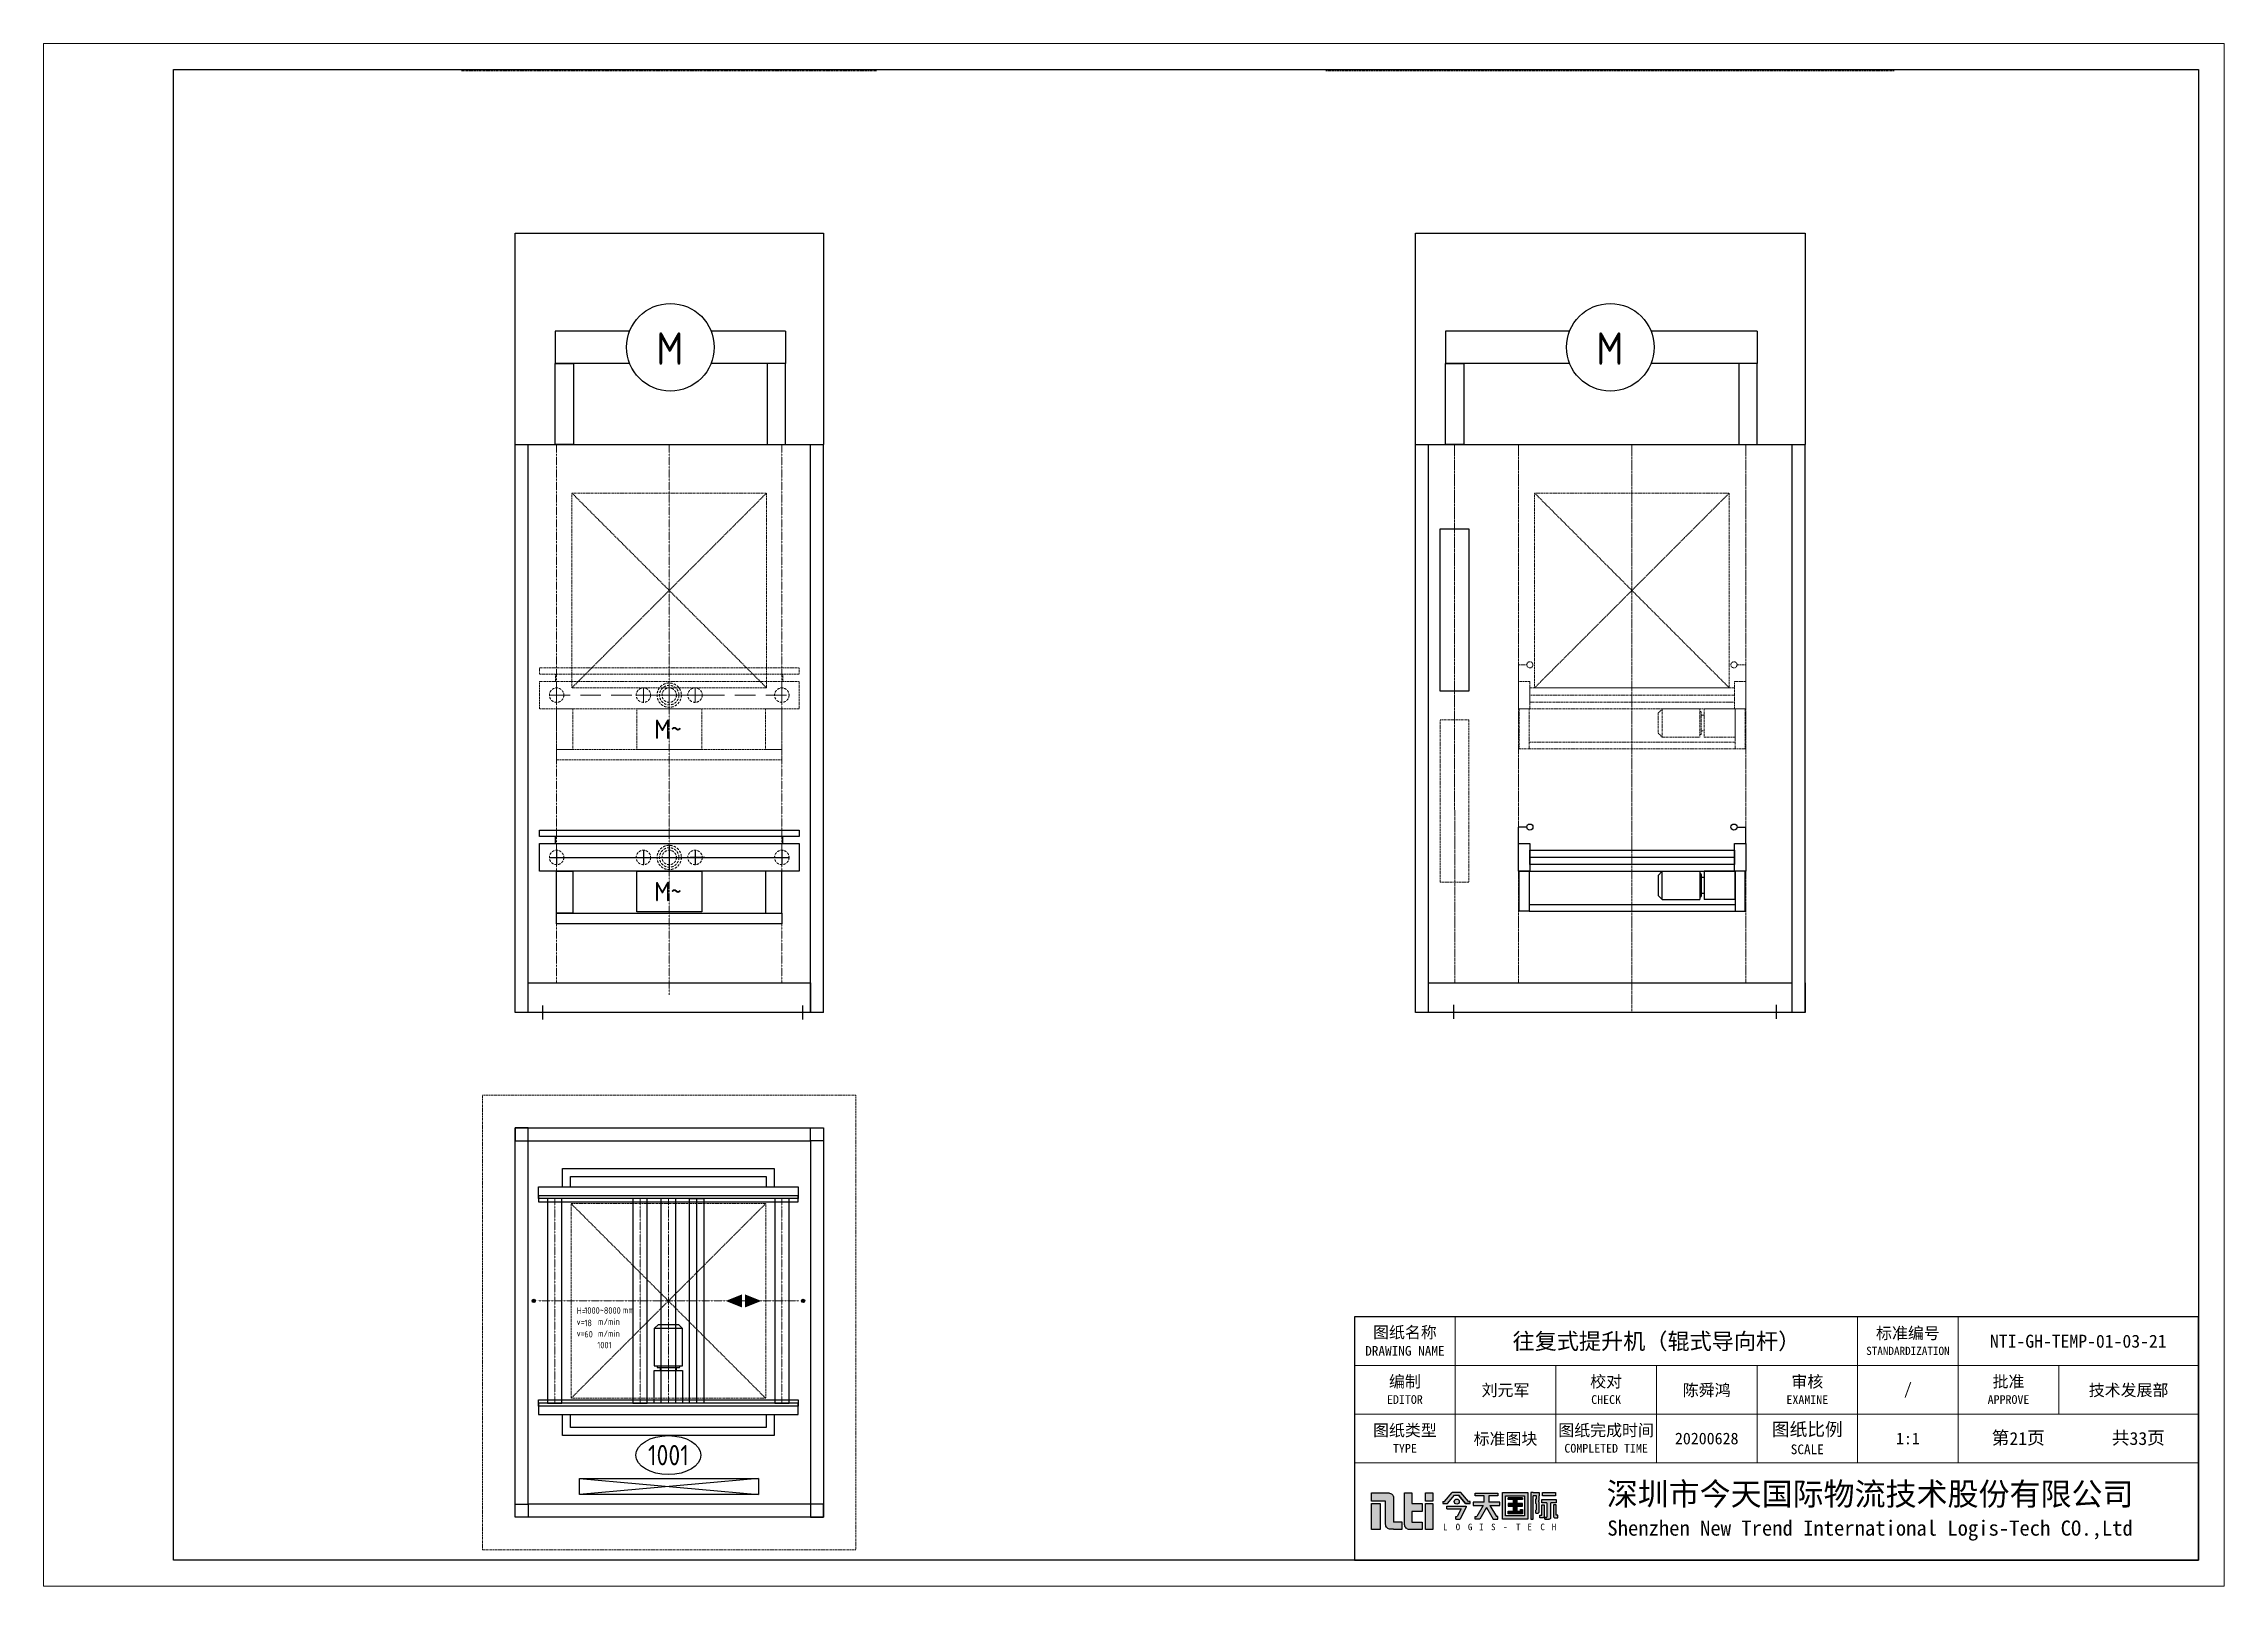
# Model space of a CAD drawing. Header units: millimetres. Extents: x 13310 to 204601, y -25828 to 2684.
# Drawn here: x 100441 to 113881, y -16324 to -6820 of the extents above; entities that cross this region are included whole.
import ezdxf
from ezdxf.enums import TextEntityAlignment as Align

# ---------------------------------------------------------------- set-up
doc = ezdxf.new("R2010")
doc.units = ezdxf.units.MM
for name, pattern in [('CENTER', [2, 1.25, -0.25, 0.25, -0.25]), ('CENTERX2', [20.32, 12.7, -2.54, 2.54, -2.54]), ('DASHED', [0.75, 0.5, -0.25]), ('DASHED2', [9.525, 6.35, -3.175])]:
    doc.linetypes.add(name, pattern=pattern)
for name, color, linetype, lineweight in [('NTI-中心线层', 1, 'CENTER', 5), ('NTI-标注层', 3, 'Continuous', 9), ('NTI-细实线', 7, 'Continuous', 9), ('NTI-虚线层', 5, 'DASHED2', 9)]:
    doc.layers.add(name, color=color, linetype=linetype, lineweight=lineweight)
for name, color, linetype in [('NTI-功率', 6, 'Continuous'), ('NTI-电气控制', 1, 'Continuous'), ('NTI-粗实线', 7, 'Continuous'), ('NTI-编号层', 6, 'Continuous')]:
    doc.layers.add(name, color=color, linetype=linetype)
doc.layers.add('NTI-输送设备', color=7, linetype='Continuous', plot=False)
doc.styles.get("Standard").update_dxf_attribs({"font": 'gbenor.shx'})
doc.styles.add('标题栏', font='')
doc.styles.get('标题栏').set_extended_font_data('SimSun')

# ---------------------------------------------------------------- blocks, each defined once
blk = doc.blocks.new('gaer')
at = {"layer": 'NTI-输送设备', "color": 2}
for p, q in [((-449.6, 87), (-474.8, 61.8)), ((-474.8, 61.8), (-474.8, -61.8)), ((-449.6, -87), (-449.6, 87)), ((-449.6, 87), (-218.84, 87)), ((-218.84, 87), (-218.84, -87)), ((-212.84, 70.2), (-218.84, 70.2)), ((-209.24, 66.6), (-209.24, -66.6)), ((-191.24, 48), (-205.64, 48)), ((-191, 87), (-191, -87)), ((0, 87), (-191, 87)), ((0, -87), (0, 87)), ((-474.8, -61.8), (-449.6, -87)), ((-449.6, -87), (-218.84, -87)), ((-218.84, -70.2), (-212.84, -70.2)), ((-205.64, -48), (-191.24, -48)), ((0, -87), (-191, -87))]:
    blk.add_line(p, q, dxfattribs=at)
for centre, start, end in [((-212.84, 66.6), 0, 90), ((-205.64, 51.6), 180, 270), ((-212.84, -66.6), 270, 0), ((-205.64, -51.6), 90, 180)]:
    blk.add_arc(centre, 3.6, start, end, dxfattribs=at)
blk = doc.blocks.new('gafa')
at = {"layer": 'NTI-虚线层'}
for p, q in [((-449.6, 87), (-474.8, 61.8)), ((-474.8, 61.8), (-474.8, -61.8)), ((-449.6, -87), (-449.6, 87)), ((-449.6, 87), (-218.84, 87)), ((-218.84, 87), (-218.84, -87)), ((-212.84, 70.2), (-218.84, 70.2)), ((-209.24, 66.6), (-209.24, -66.6)), ((-191.24, 48), (-205.64, 48)), ((-191, 87), (-191, -87)), ((0, 87), (-191, 87)), ((0, -87), (0, 87)), ((-474.8, -61.8), (-449.6, -87)), ((-449.6, -87), (-218.84, -87)), ((-218.84, -70.2), (-212.84, -70.2)), ((-205.64, -48), (-191.24, -48)), ((0, -87), (-191, -87))]:
    blk.add_line(p, q, dxfattribs=at)
for centre, start, end in [((-212.84, 66.6), 0, 90), ((-205.64, 51.6), 180, 270), ((-212.84, -66.6), 270, 0), ((-205.64, -51.6), 90, 180)]:
    blk.add_arc(centre, 3.6, start, end, dxfattribs=at)
blk = doc.blocks.new('*U266')
blk.add_lwpolyline([(-1181, 2980), (-1004, 2980), (-1004, 1980), (-1181, 1980)], close=True)
at = {"layer": 'NTI-中心线层', "linetype": 'CENTERX2', "lineweight": 0}
for p, q in [((-1093, 3500), (-1092, 183)), ((-699, 3500), (-699, 183)), ((0, 3500), (0, 0)), ((702, 3500), (702, 183))]:
    blk.add_line(p, q, dxfattribs=at)
at = {"layer": 'NTI-虚线层'}
for p, q in [((-1886, 5800), (1619, 5800)), ((-648, 2142), (-699, 2142)), ((-699, 2040), (-699, 2142)), ((-699, 1870), (-699, 2040)), ((-699, 2040), (-629, 2040)), ((-629, 2040), (-629, 1870)), ((632, 1870), (632, 2040)), ((632, 2040), (702, 2040)), ((648, 2142), (702, 2142)), ((702, 2040), (702, 2142)), ((702, 2040), (702, 1870)), ((-629, 1911), (-629, 2000)), ((-629, 2000), (-621, 2000)), ((633, 1955), (-629, 1955)), ((-621, 1911), (-629, 1911)), ((-621, 2000), (610, 2000)), ((606, 1911), (-621, 1911)), ((606, 2000), (632, 2000)), ((632, 1911), (606, 1911)), ((632, 2000), (632, 1911)), ((-629, 1870), (-699, 1870)), ((-694, 1870), (-634, 1870)), ((-694, 1625), (-694, 1870)), ((-634, 1870), (-634, 1625)), ((-634, 1870), (637, 1870)), ((702, 1870), (632, 1870)), ((697, 1870), (637, 1870)), ((637, 1870), (637, 1625)), ((697, 1625), (697, 1870)), ((-634, 1625), (-694, 1625)), ((-634, 1665), (637, 1665)), ((-634, 1625), (637, 1625)), ((637, 1625), (697, 1625))]:
    blk.add_line(p, q, dxfattribs=at)
at = {"layer": 'NTI-虚线层', "color": 3}
for p, q in [((-600, 3200), (600, 2000)), ((-600, 2000), (600, 3200))]:
    blk.add_line(p, q, dxfattribs=at)
blk.add_lwpolyline([(-600, 3200), (600, 3200), (600, 2000), (-600, 2000)], close=True, dxfattribs=at)
at = {"layer": 'NTI-虚线层'}
blk.add_lwpolyline([(-1181, 1802), (-1004, 1802), (-1004, 802), (-1181, 802)], close=True, dxfattribs=at)
for centre in [(-629, 2142), (629, 2142)]:
    blk.add_circle(centre, 19, dxfattribs=at)
at = {"layer": 'NTI-输送设备'}
for p, q in [((-1333, 3500), (-1333, 4800)), ((-1333, 4800), (1067, 4800)), ((1067, 4800), (1067, 3500)), ((-384, 4198), (-1149, 4198)), ((-1149, 4198), (-1149, 3998)), ((772, 4198), (117, 4198)), ((772, 4198), (772, 3998)), ((-384, 3998), (-1149, 3998)), ((772, 3998), (117, 3998)), ((-1333, 0), (-1333, 3500)), ((-1333, 3500), (-1253, 3500)), ((-1253, 0), (-1253, 3500)), ((-1253, 3500), (987, 3500)), ((987, 0), (987, 3500)), ((987, 3500), (1067, 3500)), ((1067, 0), (1067, 3500)), ((-648, 1142), (-699, 1142)), ((-699, 1040), (-699, 1142)), ((648, 1142), (702, 1142)), ((702, 1040), (702, 1142)), ((-699, 870), (-699, 1040)), ((-699, 1040), (-629, 1040)), ((-629, 1040), (-629, 870)), ((-629, 911), (-629, 1000)), ((-629, 1000), (-604, 1000)), ((-604, 1000), (606, 1000)), ((606, 1000), (632, 1000)), ((632, 870), (632, 1040)), ((632, 1040), (702, 1040)), ((632, 1000), (632, 911)), ((702, 1040), (702, 870)), ((-629, 870), (-699, 870)), ((-694, 870), (-634, 870)), ((-694, 625), (-694, 870)), ((-634, 870), (-634, 625)), ((-634, 870), (637, 870)), ((-604, 911), (-629, 911)), ((606, 911), (-604, 911)), ((632, 911), (606, 911)), ((702, 870), (632, 870)), ((697, 870), (637, 870)), ((637, 870), (637, 625)), ((697, 625), (697, 870)), ((-634, 625), (-694, 625)), ((-634, 665), (637, 665)), ((-634, 625), (637, 625)), ((637, 625), (697, 625)), ((-1333, 0), (-1333, 183)), ((-1253, 183), (987, 183)), ((1067, 183), (1067, 0)), ((1067, 0), (-1333, 0))]:
    blk.add_line(p, q, dxfattribs=at)
at = {"layer": 'NTI-输送设备', "color": 1}
for p, q in [((633, 955), (-629, 955)), ((-1100, 48), (-1100, -40)), ((-1100, 48), (-1100, -40)), ((889, 48), (889, -40)), ((889, 48), (889, -40))]:
    blk.add_line(p, q, dxfattribs=at)
at = {"layer": 'NTI-输送设备'}
for points in [[(-1149, 3998), (-1036, 3998), (-1036, 3500), (-1149, 3500)], [(772, 3998), (660, 3998), (660, 3500), (772, 3500)]]:
    blk.add_lwpolyline(points, close=True, dxfattribs=at)
for centre, radius in [((-133, 4098), 270), ((-629, 1142), 19), ((629, 1142), 19)]:
    blk.add_circle(centre, radius, dxfattribs=at)
for name, p in [('gafa', (637, 1783)), ('gaer', (637, 783))]:
    blk.add_blockref(name, p)
at = {"layer": 'NTI-输送设备', "insert": (-215, 4190), "char_height": 200, "attachment_point": 1}
blk.add_mtext_dynamic_manual_height_columns('\\pxqc;M', width=158.1, gutter_width=12.5, heights=[0], dxfattribs=at)
blk = doc.blocks.new('图块标准图框标题栏')
h = blk.add_hatch(color=1)
h.dxf.hatch_style = 1
h.paths.add_polyline_path([(-126.08, 8.76), (-127.42, 8.76), (-127.42, 4.73), (-126.08, 4.73)])
h.paths.add_polyline_path([(-124, 9.62, 0.414214), (-124.75, 10.37), (-125.22, 10.37), (-127.41, 10.37), (-127.41, 9.11), (-125.22, 9.11), (-125.22, 5.54, 0.414214), (-124.47, 4.79), (-124, 4.79), (-122.69, 4.79), (-122.69, 5.9), (-124, 5.9)])
h.paths.add_polyline_path([(-121.17, 8.75), (-121.17, 10.37), (-122.3, 10.37), (-122.3, 5.5, 0.414214), (-121.55, 4.75), (-121.17, 4.75), (-119.6, 4.75), (-119.6, 5.89), (-121.17, 5.89), (-121.17, 7.51), (-119.6, 7.51), (-119.6, 8.75)])
h.paths.add_polyline_path([(-117.97, 8.75), (-119.09, 8.75), (-119.09, 4.75), (-117.97, 4.75)])
h.paths.add_polyline_path([(-117.97, 10.37), (-119.09, 10.37), (-119.09, 9.13), (-117.97, 9.13)])
h = blk.add_hatch(color=256)
h.dxf.hatch_style = 1
h.paths.add_polyline_path([(-113.64, 10.45), (-114.96, 10.45), (-116.14, 9.05), (-116.4, 9.05), (-116.4, 8.75), (-115.7, 8.75), (-114.6, 10.05), (-114, 10.05), (-112.9, 8.75), (-112.2, 8.75), (-112.2, 9.05), (-112.45, 9.05)])
h.paths.add_polyline_path([(-113.88, 9.05, 1), (-114.66, 9.05, 1)])
h.paths.add_polyline_path([(-112.8, 8.25), (-112.8, 8.35), (-115.8, 8.35), (-115.8, 7.95), (-113.6, 7.95), (-114.2, 6.75), (-114.4, 6.75), (-114.4, 6.35), (-113.75, 6.35)])
h.paths.add_polyline_path([(-107.63, 8.95), (-109.33, 8.95), (-109.33, 9.95), (-107.93, 9.95), (-107.93, 10.35), (-111.43, 10.35), (-111.43, 9.95), (-110.03, 9.95), (-110.03, 8.95), (-111.73, 8.95), (-111.73, 8.45), (-110.19, 8.45), (-111.19, 6.75), (-111.43, 6.75), (-111.43, 6.35), (-110.73, 6.35), (-109.68, 8.14), (-108.63, 6.35), (-107.93, 6.35), (-107.93, 6.75), (-108.16, 6.75), (-109.16, 8.45), (-107.63, 8.45)])
h.paths.add_polyline_path([(-103.33, 10.45), (-107.23, 10.45), (-107.23, 6.35), (-103.33, 6.35)])
h.paths.add_polyline_path([(-106.73, 9.95), (-103.83, 9.95), (-103.83, 6.85), (-106.73, 6.85)], flags=16)
h.paths.add_polyline_path([(-106.33, 8.75), (-105.53, 8.75), (-105.53, 9.35), (-106.33, 9.35), (-106.33, 9.65), (-104.13, 9.65), (-104.13, 9.35), (-105.03, 9.35), (-105.03, 8.75), (-104.13, 8.75), (-104.13, 8.35), (-105.03, 8.35), (-105.03, 7.55), (-104.43, 7.55), (-104.43, 7.85), (-104.13, 7.85), (-104.13, 7.55), (-104.13, 7.15), (-106.33, 7.15), (-106.33, 7.55), (-105.53, 7.55), (-105.53, 8.35), (-106.33, 8.35)], flags=0)
h.paths.add_polyline_path([(-101.57, 8.95), (-101.67, 9.05), (-101.67, 9.15), (-101.57, 9.25), (-101.57, 9.95), (-101.57, 10.45), (-102.47, 10.45), (-102.87, 10.45), (-102.87, 6.35), (-102.47, 6.35), (-102.47, 9.95), (-101.97, 9.95), (-101.97, 9.45), (-102.07, 9.45), (-102.07, 8.75), (-101.97, 8.65), (-101.97, 7.85), (-102.07, 7.75), (-102.07, 7.25), (-101.97, 7.25), (-101.82, 7.25, 0.414214), (-101.57, 7.5)])
h.paths.add_polyline_path([(-98.97, 9.35), (-101.17, 9.35), (-101.17, 8.85), (-100.37, 8.85), (-100.37, 6.65), (-100.67, 6.65), (-100.67, 6.35), (-100.37, 6.35), (-100.07, 6.35), (-100.02, 6.35, 0.414214), (-99.77, 6.6), (-99.77, 8.85), (-98.97, 8.85)])
h.paths.add_polyline_path([(-99.07, 10.45), (-101.07, 10.45), (-101.07, 9.95), (-99.07, 9.95)])
h.paths.add_polyline_path([(-100.77, 8.55), (-101.17, 8.55), (-101.17, 6.95), (-101.47, 6.95), (-101.47, 6.55), (-101.17, 6.55), (-101.02, 6.55, 0.414214), (-100.77, 6.8)])
h.paths.add_polyline_path([(-98.97, 8.55), (-99.37, 8.55), (-99.37, 6.8, 0.414214), (-99.12, 6.55), (-98.97, 6.55), (-98.67, 6.55), (-98.67, 6.95), (-98.97, 6.95)])
h = blk.add_hatch(color=256)
h.dxf.hatch_style = 1
h.paths.add_polyline_path([(-105.03, 8.75), (-105.03, 9.35), (-104.13, 9.35), (-104.13, 9.65), (-106.33, 9.65), (-106.33, 9.35), (-105.53, 9.35), (-105.53, 8.75), (-106.33, 8.75), (-106.33, 8.35), (-105.53, 8.35), (-105.53, 7.55), (-106.33, 7.55), (-106.33, 7.15), (-104.13, 7.15), (-104.13, 7.55), (-104.13, 7.85), (-104.43, 7.85), (-104.43, 7.55), (-105.03, 7.55), (-105.03, 8.35), (-104.13, 8.35), (-104.13, 8.75)])
for p, q in [((-116.14, 9.05), (-114.96, 10.45)), ((-113.64, 10.45), (-114.96, 10.45)), ((-112.45, 9.05), (-113.64, 10.45)), ((-116.4, 9.05), (-116.4, 8.75)), ((-116.4, 9.05), (-116.14, 9.05)), ((-116.4, 8.75), (-115.7, 8.75)), ((-115.8, 7.95), (-113.6, 7.95)), ((-115.7, 8.75), (-114.6, 10.05)), ((-114.6, 10.05), (-114, 10.05)), ((-114.6, 10.05), (-114, 10.05)), ((-114.4, 6.35), (-114.4, 6.75)), ((-114.4, 6.75), (-114.2, 6.75)), ((-113.6, 7.95), (-114.2, 6.75)), ((-114, 10.05), (-112.9, 8.75)), ((-112.9, 8.75), (-114, 10.05)), ((-112.8, 8.25), (-113.75, 6.35)), ((-112.9, 8.75), (-112.2, 8.75)), ((-112.2, 8.75), (-112.9, 8.75)), ((-112.2, 9.05), (-112.45, 9.05)), ((-112.2, 8.75), (-112.2, 9.05)), ((-111.43, 6.75), (-111.19, 6.75)), ((-111.43, 6.35), (-111.43, 6.75)), ((-110.19, 8.45), (-111.19, 6.75)), ((-109.68, 8.14), (-110.73, 6.35)), ((-109.68, 8.14), (-108.63, 6.35)), ((-109.16, 8.45), (-108.16, 6.75)), ((-107.93, 6.75), (-108.16, 6.75)), ((-107.93, 6.35), (-107.93, 6.75)), ((-102.07, 7.25), (-101.97, 7.25)), ((-101.57, 9.25), (-101.67, 9.15)), ((-101.67, 9.15), (-101.67, 9.05)), ((-101.57, 8.95), (-101.67, 9.05)), ((-110.73, 6.35), (-111.43, 6.35)), ((-108.63, 6.35), (-107.93, 6.35))]:
    blk.add_line(p, q)
at = {"color": 7, "linetype": 'Continuous'}
for p, q in [((-115.8, 7.95), (-115.8, 8.35)), ((-115.8, 8.35), (-112.8, 8.35)), ((-112.8, 8.35), (-112.8, 8.25)), ((-99.77, 6.6), (-99.77, 8.65))]:
    blk.add_line(p, q, dxfattribs=at)
at = {"color": 1}
for points in [[(-125.22, 9.11), (-127.41, 9.11), (-127.41, 10.37), (-125.22, 10.37)], [(-121.17, 8.75), (-119.6, 8.75), (-119.6, 7.51), (-121.17, 7.51)], [(-121.17, 7.51), (-121.17, 5.89)], [(-124, 4.79), (-122.69, 4.79), (-122.69, 5.9), (-124, 5.9)], [(-121.17, 5.89), (-119.6, 5.89), (-119.6, 4.75), (-121.17, 4.75)]]:
    blk.add_lwpolyline(points, dxfattribs=at)
for points in [[(-125.22, 10.37), (-124.75, 10.37, -0.414214), (-124, 9.62), (-124, 5.9)], [(-121.17, 4.75), (-121.55, 4.75, -0.414214), (-122.3, 5.5), (-122.3, 10.37), (-121.17, 10.37), (-121.17, 8.75)], [(-124, 4.79), (-124.47, 4.79, -0.414214), (-125.22, 5.54), (-125.22, 9.11)]]:
    blk.add_lwpolyline(points, format="xyb", dxfattribs=at)
for points in [[(-119.09, 10.37), (-117.97, 10.37), (-117.97, 9.13), (-119.09, 9.13)], [(-127.42, 8.76), (-126.08, 8.76), (-126.08, 4.73), (-127.42, 4.73)], [(-119.09, 8.75), (-117.97, 8.75), (-117.97, 4.75), (-119.09, 4.75)]]:
    blk.add_lwpolyline(points, close=True, dxfattribs=at)
for points in [[(-110.03, 9.95), (-111.43, 9.95), (-111.43, 10.35), (-107.93, 10.35), (-107.93, 9.95), (-109.33, 9.95)], [(-102.47, 10.45), (-102.87, 10.45), (-102.87, 6.35), (-102.47, 6.35), (-102.47, 9.95)], [(-102.47, 10.45), (-101.57, 10.45), (-101.57, 9.95)], [(-110.03, 8.95), (-111.73, 8.95), (-111.73, 8.45), (-110.19, 8.45)], [(-110.03, 8.95), (-110.03, 9.95)], [(-109.33, 9.95), (-109.33, 8.95)], [(-109.16, 8.45), (-107.63, 8.45), (-107.63, 8.95), (-109.33, 8.95)], [(-105.53, 9.35), (-106.33, 9.35), (-106.33, 9.65), (-104.13, 9.65), (-104.13, 9.35), (-105.03, 9.35)], [(-105.53, 8.75), (-106.33, 8.75), (-106.33, 8.35), (-105.53, 8.35)], [(-104.13, 7.55), (-104.13, 7.15), (-106.33, 7.15), (-106.33, 7.55), (-105.53, 7.55)], [(-105.53, 8.75), (-105.53, 9.35)], [(-105.53, 7.55), (-105.53, 8.35)], [(-105.03, 9.35), (-105.03, 8.75)], [(-105.03, 8.35), (-104.13, 8.35), (-104.13, 8.75), (-105.03, 8.75)], [(-105.03, 8.35), (-105.03, 7.55)], [(-105.03, 7.55), (-104.43, 7.55)], [(-104.43, 7.55), (-104.43, 7.85), (-104.13, 7.85), (-104.13, 7.55)], [(-101.97, 9.95), (-102.47, 9.95)], [(-101.57, 9.25), (-101.57, 9.95)], [(-101.17, 6.55), (-101.47, 6.55), (-101.47, 6.95), (-101.17, 6.95)], [(-100.37, 8.85), (-101.17, 8.85), (-101.17, 9.35), (-98.97, 9.35), (-98.97, 8.85), (-99.77, 8.85)], [(-100.37, 8.85), (-100.37, 6.65)], [(-98.97, 6.55), (-98.67, 6.55), (-98.67, 6.95), (-98.97, 6.95)], [(-100.37, 6.35), (-100.67, 6.35), (-100.67, 6.65), (-100.37, 6.65)]]:
    blk.add_lwpolyline(points)
for points in [[(-107.23, 10.45), (-103.33, 10.45), (-103.33, 6.35), (-107.23, 6.35)], [(-101.07, 10.45), (-99.07, 10.45), (-99.07, 9.95), (-101.07, 9.95)], [(-106.73, 9.95), (-103.83, 9.95), (-103.83, 6.85), (-106.73, 6.85)]]:
    blk.add_lwpolyline(points, close=True)
at = {"color": 7, "linetype": 'Continuous'}
for points in [[(-104.13, 9.55), (-104.13, 9.65), (-106.33, 9.65)], [(-102.07, 7.25), (-102.07, 7.75), (-101.97, 7.85), (-101.97, 8.65), (-102.07, 8.75), (-102.07, 9.45), (-101.97, 9.45), (-101.97, 9.95)], [(-114.4, 6.35), (-113.75, 6.35)], [(-100.67, 6.35), (-100.67, 6.55)], [(-100.67, 6.35), (-100.07, 6.35)], [(-100.02, 6.35), (-100.07, 6.35)]]:
    blk.add_lwpolyline(points, dxfattribs=at)
for points in [[(-101.97, 7.25), (-101.82, 7.25, 0.414214), (-101.57, 7.5), (-101.57, 8.95)], [(-101.17, 6.95), (-101.17, 8.55), (-100.77, 8.55), (-100.77, 6.8, -0.414214), (-101.02, 6.55), (-101.17, 6.55)], [(-100.37, 6.35), (-100.02, 6.35, 0.414214), (-99.77, 6.6), (-99.77, 8.85)], [(-98.97, 6.95), (-98.97, 8.55), (-99.37, 8.55), (-99.37, 6.8, 0.414214), (-99.12, 6.55), (-98.97, 6.55)]]:
    blk.add_lwpolyline(points, format="xyb")
blk.add_circle((-114.27, 9.05), 0.388, dxfattribs=at)
at = {"layer": 'NTI-粗实线'}
blk.add_lwpolyline([(-130, 0), (0, 0), (0, 37.5), (-130, 37.5)], close=True, dxfattribs=at)
at = {"layer": 'NTI-细实线'}
for p, q in [((-114.5, 37.5), (-114.5, 15)), ((-52.5, 22.5), (-52.5, 37.5)), ((-37, 22.5), (-37, 37.5)), ((0, 30), (-130, 30)), ((-99, 30), (-99, 15)), ((-83.5, 30), (-83.5, 15)), ((-68, 30), (-68, 15)), ((-21.5, 30), (-21.5, 22.5)), ((0, 22.5), (-130, 22.5)), ((-52.5, 22.5), (-52.5, 15)), ((-37, 22.5), (-37, 15)), ((0, 15), (-130, 15))]:
    blk.add_line(p, q, dxfattribs=at)
at = {"style": '标题栏'}
blk.add_attdef('图纸名称', text='', height=2.5, dxfattribs=at).set_placement((-83.5, 33.75), align=Align.MIDDLE_CENTER)
for tag, height, p in [('标准编号', 2, (-18.5, 33.75)), ('编制人员', 1.8, (-106.75, 26.25)), ('校对人员', 1.8, (-75.75, 26.25)), ('审核人员', 1.8, (-44.75, 26.25)), ('批准', 1.8, (-10.75, 26.25)), ('图纸类型', 1.8, (-106.75, 18.75)), ('图纸完成时间', 1.8, (-75.75, 18.75)), ('图纸比例', 1.8, (-44.75, 18.75)), ('N', 2, (-27.75, 18.75)), ('N', 2, (-9.25, 18.75))]:
    blk.add_attdef(tag, text='', height=height, dxfattribs=at).set_placement(p, align=Align.MIDDLE)
at = {"layer": 'NTI-细实线', "color": 7, "style": '标题栏'}
for s, p in [('L', (-116.36, 4.64)), ('O', (-114.42, 4.64)), ('G', (-112.54, 4.64)), ('I', (-110.82, 4.64)), ('S', (-108.97, 4.64)), ('-', (-107.13, 4.64)), ('T', (-105.13, 4.64)), ('E', (-103.36, 4.64)), ('C', (-101.38, 4.64)), ('H', (-99.62, 4.64))]:
    blk.add_text(s, height=1, dxfattribs=at).set_placement(p)
at = {"layer": 'NTI-细实线', "attachment_point": 5, "style": '标题栏'}
for s, insert, char_height, width in [('图纸名称\\P{\\H0.83333x;DRAWING NAME}', (-122.25, 33.75), 1.8, 15.1979), ('标准编号\\P{\\H0.7x;STANDARDIZATION}', (-44.75, 33.75), 1.8, 15.1979), ('编制\\P{\\H0.75x;EDITOR}', (-122.25, 26.25), 1.8, 14.4665), ('校对\\P{\\H0.75x;CHECK}', (-91.25, 26.25), 1.8, 14.4665), ('审核\\P{\\H0.75x;EXAMINE}', (-60.25, 26.25), 1.8, 14.4665), ('批准\\P{\\H0.75x;APPROVE}', (-29.25, 26.25), 1.8, 14.4665), ('图纸类型\\P{\\H0.75x;TYPE}', (-122.25, 18.75), 1.8, 14.4665), ('图纸完成时间\\P{\\H0.75x;COMPLETED TIME}', (-91.25, 18.75), 1.8, 17.2878), ('图纸比例\\P{\\H0.75x;SCALE}', (-60.25, 18.75), 2, 14.4665), ('第  页', (-27.75, 18.75), 2, 24.25), ('共  页', (-9.25, 18.75), 2, 24.25), ('深圳市今天国际物流技术股份有限公司\\P{\\H0.66667x;Shenzhen New Trend International Logis-Tech CO.,Ltd}', (-50.58, 7.5), 3.5, 116.0664)]:
    blk.add_mtext(s, dxfattribs=dict(at, insert=insert, char_height=char_height, width=width))
blk = doc.blocks.new('NTI-物流方向示意')
at = {"layer": 'NTI-标注层'}
blk.add_lwpolyline([(0, 0, 0, 80, 0), (-100, 0, 50, 50, 0)], format="xyseb", dxfattribs=at)
blk = doc.blocks.new('电机')
at = {"layer": 'NTI-输送设备', "color": 2}
blk.add_lwpolyline([(87, -200.5), (87, 0), (-87, 0), (-87, -200.5)], close=True, dxfattribs=at)
blk.add_lwpolyline([(-87, -459.1), (-61.8, -484.3), (61.8, -484.3), (87, -459.1), (-87, -459.1), (-87, -228.34), (87, -228.34), (87, -459.1)], dxfattribs=at)
for points in [[(-70.2, -228.34), (-70.2, -222.34, -0.41421356), (-66.6, -218.74), (66.6, -218.74, -0.41421356), (70.2, -222.34), (70.2, -228.34)], [(-48, -200.74), (-48, -215.14, -0.41421356), (-51.6, -218.74)], [(51.6, -218.74, -0.41421356), (48, -215.14), (48, -200.74)]]:
    blk.add_lwpolyline(points, format="xyb", dxfattribs=at)
blk = doc.blocks.new('*U370')
at = {"layer": 'NTI-中心线层', "color": 1}
for p, q in [((-700, -629), (-700, 632)), ((-175, -629), (-175, 632)), ((0, -629), (0, 632)), ((700, -629), (700, 632)), ((-805, 0), (805, 0))]:
    blk.add_line(p, q, dxfattribs=at)
at = {"layer": 'NTI-编号层'}
blk.add_ellipse((0, -950), major_axis=(200, 0), ratio=0.6, dxfattribs=at)
at = {"layer": 'NTI-虚线层', "color": 3}
for p, q in [((-600, 600), (600, -600)), ((600, 600), (-600, -600))]:
    blk.add_line(p, q, dxfattribs=at)
at = {"layer": 'NTI-虚线层'}
blk.add_lwpolyline([(-1145, 1267), (1155, 1267), (1155, -1533), (-1145, -1533)], close=True, dxfattribs=at)
at = {"layer": 'NTI-虚线层', "color": 3}
blk.add_lwpolyline([(-600, 600), (600, 600), (600, -600), (-600, -600)], close=True, dxfattribs=at)
at = {"layer": 'NTI-输送设备'}
for p, q in [((-800, 632), (-800, 702)), ((-800, 702), (800, 702)), ((800, 702), (800, 632)), ((800, 632), (-800, 632)), ((800, -629), (-800, -629)), ((-800, -629), (-800, -699)), ((800, -699), (800, -629)), ((-800, -699), (800, -699)), ((-547, -1093, 63012), (556, -1193, 63012)), ((556, -1093, 63012), (-547, -1193, 63012))]:
    blk.add_line(p, q, dxfattribs=at)
at = {"layer": 'NTI-输送设备', "color": 1}
blk.add_line((175, -629), (175, 632), dxfattribs=at)
at = {"layer": 'NTI-输送设备', "color": 5}
for p, q in [((-837, 7), (-823, -7)), ((-837, -7), (-823, 7)), ((823, -7), (837, 7)), ((823, 7), (837, -7))]:
    blk.add_line(p, q, dxfattribs=at)
at = {"layer": 'NTI-输送设备'}
for points in [[(-945, 1067), (955, 1067), (955, -1333), (-945, -1333)], [(-865, 1067), (-945, 1067), (-945, 987), (-865, 987)], [(-865, 987), (875, 987), (875, -1253), (-865, -1253)], [(875, 1067), (955, 1067), (955, 987), (875, 987)], [(800, 610), (800, 648), (-800, 648), (-800, 610)], [(-745, 632), (-745, -629), (-656, -629), (-656, 632)], [(-219, 632), (-219, -629), (-130, -629), (-130, 632)], [(219, 632), (219, -629), (130, -629), (130, 632)], [(656, 632), (656, -629), (745, -629), (745, 632)], [(800, -610), (800, -648), (-800, -648), (-800, -610)], [(-865, -1333), (-945, -1333), (-945, -1253), (-865, -1253)], [(875, -1333), (955, -1333), (955, -1253), (875, -1253)]]:
    blk.add_lwpolyline(points, close=True, dxfattribs=at)
for points in [[(-653, 702), (-653, 816), (652, 816), (652, 702)], [(-603, 702), (-603, 766), (602, 766), (602, 702)], [(-45, -629), (-45, 632)], [(44, 632), (44, -629)], [(652, -699), (652, -830), (-653, -830), (-653, -699)], [(602, -699), (602, -780), (-603, -780), (-603, -699)]]:
    blk.add_lwpolyline(points, dxfattribs=at)
at = {"layer": 'NTI-输送设备', "elevation": 63012}
blk.add_lwpolyline([(-547, -1093), (556, -1093), (556, -1193), (-547, -1193)], close=True, dxfattribs=at)
at = {"layer": 'NTI-输送设备', "color": 5}
for centre in [(-830, 0), (830, 0)]:
    blk.add_circle(centre, 10, dxfattribs=at)
at = {"xscale": -1}
blk.add_blockref('NTI-物流方向示意', (353, 0), dxfattribs=at)
blk.add_blockref('NTI-物流方向示意', (573, 0))
at = {"layer": 'NTI-输送设备', "xscale": -1, "rotation": 180}
blk.add_blockref('电机', (0, -629), dxfattribs=at)
at = {"layer": 'NTI-功率'}
blk.add_attdef('005电机功率(KW)', (-438, -292), '', height=40, dxfattribs=at)
at = {"layer": 'NTI-标注层', "char_height": 40, "attachment_point": 1}
for s, width, insert in [('v=', 157.01, (-566, -109)), ('H=', 157.01, (-566, -40)), ('m/min', 108.55, (-434, -108)), ('mm', 157.01, (-282, -36)), ('v=', 157.01, (-566, -179)), ('m/min', 108.55, (-434, -181))]:
    blk.add_mtext_dynamic_manual_height_columns(s, width=width, gutter_width=200, heights=[0], dxfattribs=dict(at, insert=insert))
at = {"layer": 'NTI-标注层'}
for tag, p in [('003输送高度(mm)', (-518, -79)), ('004输送速度(m/min)', (-518, -156)), ('升降速度(m/min)', (-518, -225))]:
    blk.add_attdef(tag, p, '', height=40, dxfattribs=at)
for tag, p, flags in [('011备注', (-438, -433), 1), ('012设计单位', (-441, -493), 3), ('005额定载荷(kg)', (-430, -523), 1)]:
    blk.add_attdef(tag, p, '', height=40, dxfattribs=dict(at, flags=flags))
at = {"layer": 'NTI-电气控制', "flags": 3}
blk.add_attdef('007控制方式', (-565, -291), '', height=50, dxfattribs=at)
at = {"layer": 'NTI-编号层'}
blk.add_attdef('000设备编号', text='', height=125, dxfattribs=at).set_placement((0, -950), align=Align.MIDDLE)
blk = doc.blocks.new('*U291')
at = {"layer": 'NTI-中心线层'}
for p, q in [((-694, 3500), (-694, 183)), ((694, 3500), (694, 183))]:
    blk.add_line(p, q, dxfattribs=at)
at = {"layer": 'NTI-中心线层', "color": 1}
blk.add_line((0, 3500), (0, 109), dxfattribs=at)
at = {"layer": 'NTI-虚线层'}
for p, q in [((-1281, 5800), (1281, 5800)), ((-700, 2040), (-700, 2085)), ((700, 2040), (700, 2085))]:
    blk.add_line(p, q, dxfattribs=at)
at = {"layer": 'NTI-虚线层', "color": 3}
for p, q in [((-600, 3200), (600, 2000)), ((600, 3200), (-600, 2000))]:
    blk.add_line(p, q, dxfattribs=at)
at = {"layer": 'NTI-虚线层', "color": 1, "ltscale": 20}
for p, q in [((0, 2030), (0, 1880)), ((-738, 1955), (738, 1955)), ((-694, 2000), (-694, 1911)), ((-203, 1955), (-114, 1955)), ((-159, 2000), (-159, 1911)), ((-75, 1955), (75, 1955)), ((219, 1955), (130, 1955)), ((159, 2000), (159, 1911)), ((694, 2000), (694, 1911))]:
    blk.add_line(p, q, dxfattribs=at)
at = {"layer": 'NTI-虚线层', "linetype": 'DASHED', "lineweight": 9, "ltscale": 30}
blk.add_line((-738, 1955), (-738, 1957), dxfattribs=at)
at = {"layer": 'NTI-虚线层', "color": 3}
blk.add_lwpolyline([(-600, 3200), (600, 3200), (600, 2000), (-600, 2000)], close=True, dxfattribs=at)
at = {"layer": 'NTI-虚线层'}
for points in [[(-800, 2085), (-800, 2123), (800, 2123), (800, 2085)], [(-800, 2040), (800, 2040), (800, 1870), (-800, 1870)], [(-694, 1870), (-594, 1870), (-594, 1620), (-694, 1620)], [(-200, 1870), (200, 1870), (200, 1620), (-200, 1620)], [(694, 1870), (594, 1870), (594, 1620), (694, 1620)], [(-694, 1620), (694, 1620), (694, 1557), (-694, 1557)]]:
    blk.add_lwpolyline(points, close=True, dxfattribs=at)
at = {"layer": 'NTI-虚线层', "linetype": 'DASHED', "lineweight": 9, "ltscale": 30}
for centre, radius in [((0, 1955), 75), ((-694, 1955), 44.5), ((-159, 1955), 44.5), ((0, 1955), 60), ((0, 1955), 44.5), ((159, 1955), 44.5), ((694, 1955), 44.5)]:
    blk.add_circle(centre, radius, dxfattribs=at)
at = {"layer": 'NTI-输送设备'}
for p, q in [((-950, 3500), (-950, 4800)), ((-950, 4800), (950, 4800)), ((950, 4800), (950, 3500)), ((-243, 4198), (-703, 4198)), ((-703, 4198), (-703, 3998)), ((717, 4198), (257, 4198)), ((717, 4198), (717, 3998)), ((-243, 3998), (-703, 3998)), ((717, 3998), (257, 3998)), ((-950, 0), (-950, 3500)), ((-950, 3500), (-870, 3500)), ((-870, 0), (-870, 3500)), ((-870, 3500), (870, 3500)), ((870, 0), (870, 3500)), ((870, 3500), (950, 3500)), ((950, 0), (950, 3500)), ((-700, 1040), (-700, 1085)), ((700, 1040), (700, 1085)), ((-870, 0), (-870, 183)), ((-870, 183), (870, 183)), ((870, 183), (870, 0)), ((950, 0), (-950, 0))]:
    blk.add_line(p, q, dxfattribs=at)
at = {"layer": 'NTI-输送设备', "linetype": 'DASHED', "lineweight": 9, "ltscale": 30}
blk.add_line((-738, 955), (-738, 957), dxfattribs=at)
at = {"layer": 'NTI-输送设备', "color": 1, "ltscale": 20}
for p, q in [((-738, 955), (738, 955)), ((-694, 1000), (-694, 911)), ((-203, 955), (-114, 955)), ((-159, 1000), (-159, 911)), ((-75, 955), (75, 955)), ((0, 1030), (0, 880)), ((219, 955), (130, 955)), ((159, 1000), (159, 911)), ((694, 1000), (694, 911))]:
    blk.add_line(p, q, dxfattribs=at)
at = {"layer": 'NTI-输送设备', "color": 1}
for p, q in [((-781, 44), (-781, -44)), ((-781, 44), (-781, -44)), ((822, 44), (822, -44)), ((822, 44), (822, -44))]:
    blk.add_line(p, q, dxfattribs=at)
at = {"layer": 'NTI-输送设备'}
for points in [[(-703, 3998), (-590, 3998), (-590, 3500), (-703, 3500)], [(717, 3998), (604, 3998), (604, 3500), (717, 3500)], [(-800, 1085), (-800, 1123), (800, 1123), (800, 1085)], [(-800, 1040), (800, 1040), (800, 870), (-800, 870)], [(-694, 870), (-594, 870), (-594, 611), (-694, 611)], [(-200, 870), (200, 870), (200, 620), (-200, 620)], [(694, 870), (594, 870), (594, 611), (694, 611)], [(-694, 611), (694, 611), (694, 547), (-694, 547)]]:
    blk.add_lwpolyline(points, close=True, dxfattribs=at)
blk.add_circle((7, 4098), 270, dxfattribs=at)
at = {"layer": 'NTI-输送设备', "linetype": 'DASHED', "lineweight": 9, "ltscale": 30}
for centre, radius in [((-694, 955), 44.5), ((-159, 955), 44.5), ((0, 955), 75), ((0, 955), 60), ((0, 955), 44.5), ((159, 955), 44.5), ((694, 955), 44.5)]:
    blk.add_circle(centre, radius, dxfattribs=at)
at = {"layer": 'NTI-虚线层', "color": 7, "ltscale": 4, "insert": (-7, 1745), "char_height": 120, "width": 1665, "attachment_point": 5}
blk.add_mtext('M~', dxfattribs=at)
at = {"layer": 'NTI-输送设备', "insert": (-75, 4190), "char_height": 200, "attachment_point": 1}
blk.add_mtext_dynamic_manual_height_columns('\\pxqc;M', width=158.1, gutter_width=12.5, heights=[0], dxfattribs=at)
at = {"layer": 'NTI-输送设备', "color": 7, "ltscale": 4, "insert": (-7, 745), "char_height": 120, "width": 1665, "attachment_point": 5}
blk.add_mtext('M~', dxfattribs=at)

msp = doc.modelspace()

# ---------------------------------------------------------------- linework, layer by layer
at = {"layer": 'NTI-粗实线'}
msp.add_lwpolyline([(101241, -16164), (101241, -6980), (113721, -6980), (113721, -16164)], close=True, dxfattribs=at)
at = {"layer": 'NTI-细实线'}
msp.add_lwpolyline([(100441, -16324), (100441, -6820), (113881, -6820), (113881, -16324)], close=True, dxfattribs=at)

# ---------------------------------------------------------------- block references
for name, p in [('*U291', (104297, -12789)), ('*U266', (110230, -12789))]:
    msp.add_blockref(name, p)
msp.add_blockref('*U370', (104292, -14566)).add_auto_attribs({'000设备编号': '1001', '003输送高度(mm)': '1000~8000', '004输送速度(m/min)': '18', '升降速度(m/min)': '60', '005电机功率(KW)': '1001'})
ref = msp.add_blockref('图块标准图框标题栏', (113721, -16164), dxfattribs=dict(xscale=40, yscale=40, zscale=40))
ref.add_attrib('图纸名称', '往复式提升机（辊式导向杆）', dxfattribs={"height": 100, "style": '标题栏'}).set_placement((110381, -14814), align=Align.MIDDLE_CENTER)
ref.add_attrib('标准编号', 'NTI-GH-TEMP-01-03-21', dxfattribs={"height": 80, "style": '标题栏'}).set_placement((112981, -14814), align=Align.MIDDLE)
ref.add_attrib('图纸类型', '标准图块', dxfattribs={"height": 72, "style": '标题栏'}).set_placement((109451, -15414), align=Align.MIDDLE)
ref.add_attrib('图纸比例', '1:1', dxfattribs={"height": 72, "style": '标题栏'}).set_placement((111931, -15414), align=Align.MIDDLE)
ref.add_attrib('图纸完成时间', '20200628', dxfattribs={"height": 72, "style": '标题栏'}).set_placement((110691, -15414), align=Align.MIDDLE)
ref.add_attrib('编制人员', '刘元军', dxfattribs={"height": 72, "style": '标题栏'}).set_placement((109451, -15114), align=Align.MIDDLE)
ref.add_attrib('校对人员', '陈舜鸿', dxfattribs={"height": 72, "style": '标题栏'}).set_placement((110691, -15114), align=Align.MIDDLE)
ref.add_attrib('审核人员', '/', dxfattribs={"height": 72, "style": '标题栏'}).set_placement((111931, -15114), align=Align.MIDDLE)
ref.add_attrib('批准', '技术发展部', dxfattribs={"height": 72, "style": '标题栏'}).set_placement((113291, -15114), align=Align.MIDDLE)
ref.add_attrib('N', '33', dxfattribs={"height": 80, "style": '标题栏'}).set_placement((113351, -15414), align=Align.MIDDLE)
ref.add_attrib('N', '21', dxfattribs={"height": 80, "style": '标题栏'}).set_placement((112611, -15414), align=Align.MIDDLE)

doc.saveas('drawing.dxf')
